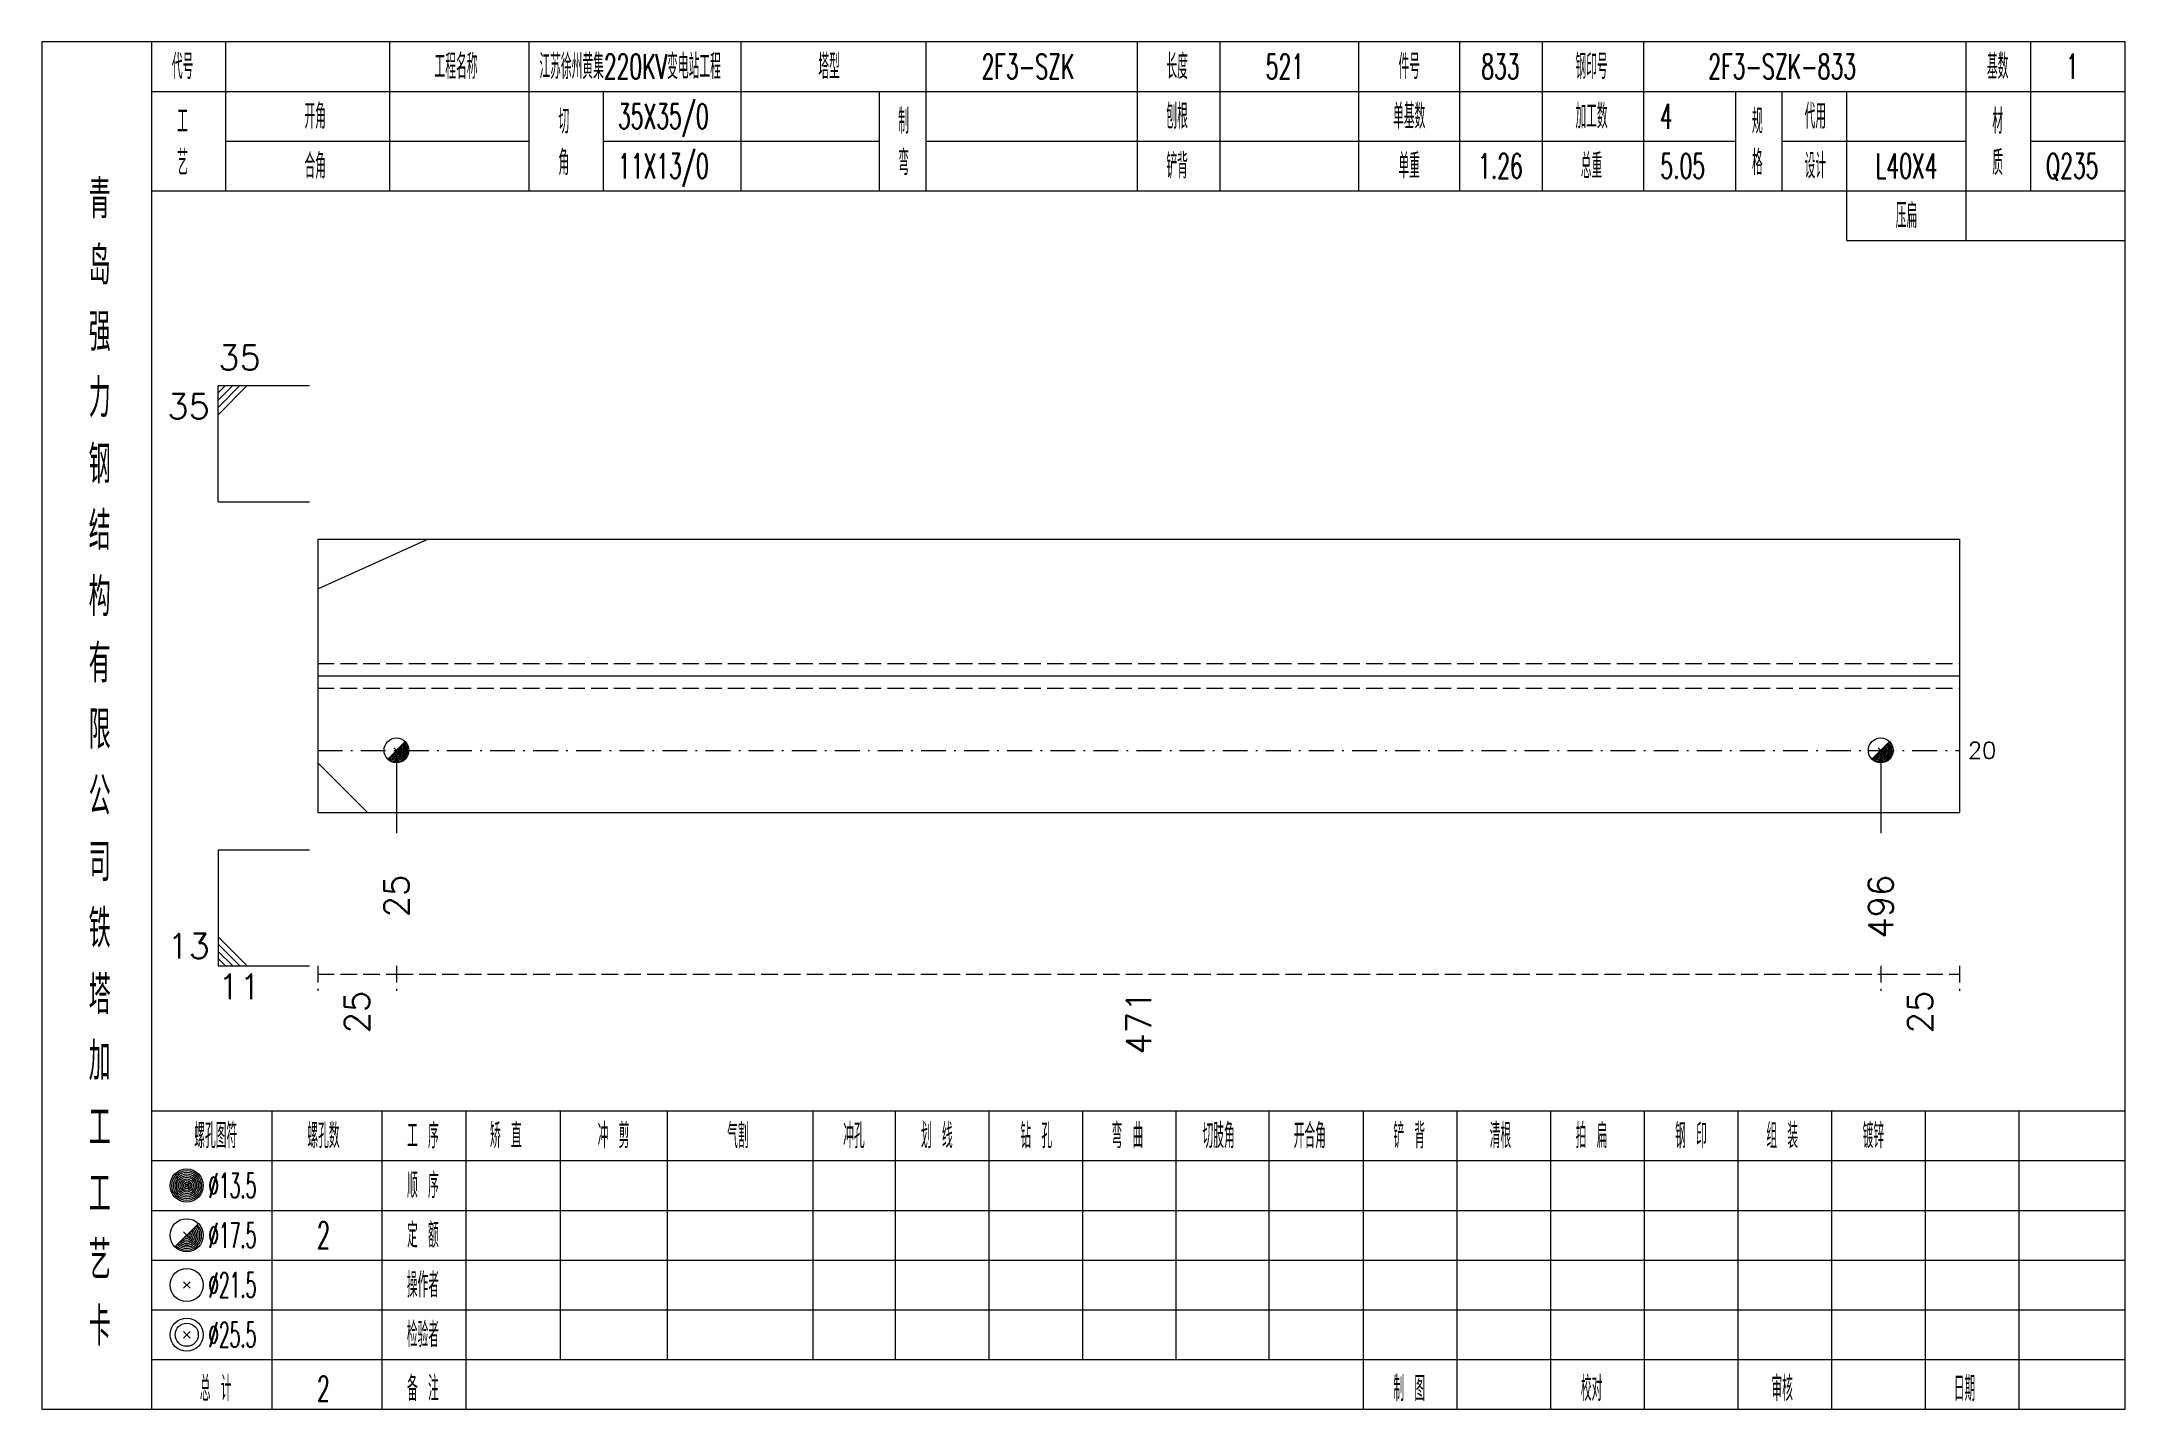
# Model space of a CAD drawing. Extents: x 0 to 4623, y -1159 to 4890.
# Drawn here: x 2179.8 to 2431.2, y 1125 to 1290 of the extents above; entities that cross this region are included whole.
import ezdxf
from ezdxf.enums import TextEntityAlignment as Align

# ---------------------------------------------------------------- set-up
doc = ezdxf.new("R2010")
doc.units = 0
doc.header["$MEASUREMENT"] = 0
doc.linetypes.add('一点画线', pattern=[5.2, 3, -1, 0.2, -1])
doc.linetypes.add('虚线', pattern=[2.75, 2, -0.75])
doc.layers.get('0').update_dxf_attribs({"linetype": 'CONTINUOUS', "lineweight": 25})
for name, color, linetype, lineweight in [('1', 7, 'CONTINUOUS', 25), ('4', 7, 'CONTINUOUS', 25), ('5', 7, 'CONTINUOUS', 25)]:
    doc.layers.add(name, color=color, linetype=linetype, lineweight=lineweight)
doc.styles.get("Standard").update_dxf_attribs({"font": 'simplex.shx', "width": 0.7, "height": 3, "bigfont": 'gbhzfs.shx'})

msp = doc.modelspace()

# ---------------------------------------------------------------- texts
at = {"color": 7, "linetype": 'Continuous', "lineweight": 13}
msp.add_text('35', height=3, dxfattribs=at).set_placement((2201.1, 1249.5), align=Align.BOTTOM_LEFT)
msp.add_text('35', height=3, dxfattribs=at).set_placement((2200.1, 1247.5), align=Align.TOP_RIGHT)
msp.add_text('20', height=2, dxfattribs=at).set_placement((2412.2, 1204.5), align=Align.MIDDLE_LEFT)
msp.add_text('13', height=3, dxfattribs=at).set_placement((2200.1, 1178.5), align=Align.BOTTOM_RIGHT)
msp.add_text('11', height=3, dxfattribs=at).set_placement((2201.1, 1177.5), align=Align.TOP_LEFT)
at = {"color": 8, "linetype": 'Continuous', "lineweight": 9}
for s, p in [('25', (2217.853, 1175.5)), ('471', (2312.15, 1175.5)), ('25', (2406.447, 1175.5))]:
    msp.add_text(s, height=3, rotation=90, dxfattribs=at).set_placement(p, align=Align.MIDDLE_RIGHT)
at = {"layer": '1', "color": 7, "linetype": 'Continuous', "lineweight": 13}
for s, p in [('25', (2222.606, 1189.5)), ('496', (2401.694, 1189.5))]:
    msp.add_text(s, height=3, rotation=90, dxfattribs=at).set_placement(p, align=Align.MIDDLE_RIGHT)
at = {"layer": '4', "color": 1, "linetype": 'Continuous', "lineweight": 13}
for s, height, width, p in [('代号', 3, 0.6, (2196.8, 1287)), ('工程名称', 3, 0.6, (2229.8, 1287)), ('江苏徐州黄集220KV变电站工程', 3, 0.6, (2250.8, 1287)), ('塔型', 3, 0.6, (2274.8, 1287)), ('2F3-SZK', 3, 0.6, (2298.8, 1287)), ('长度', 3, 0.6, (2316.8, 1287)), ('521', 3, 0.6, (2329.8, 1287)), ('件号', 3, 0.6, (2344.8, 1287)), ('833', 3, 0.6, (2355.8, 1287)), ('钢印号', 3, 0.6, (2366.8, 1287)), ('2F3-SZK-833', 3, 0.6, (2389.8, 1287)), ('基数', 3, 0.6, (2415.8, 1287)), ('1', 3, 0.6, (2424.8, 1287)), ('开角', 3, 0.6, (2212.8, 1281)), ('35X35/0', 3, 0.6, (2254.8, 1281)), ('制', 3, 0.6, (2283.8, 1280.4)), ('刨根', 3, 0.6, (2316.8, 1281)), ('单基数', 3, 0.6, (2344.8, 1281)), ('加工数', 3, 0.6, (2366.8, 1281)), ('4', 3, 0.6, (2375.8, 1281)), ('规', 3, 0.6, (2386.8, 1280.4)), ('代用', 3, 0.6, (2393.8, 1281)), ('材', 3, 0.6, (2415.8, 1280.4)), ('工', 3, 0.6, (2196.8, 1280.4)), ('切', 3, 0.6, (2242.8, 1280.4)), ('艺', 3, 0.6, (2196.8, 1275.4)), ('角', 3, 0.6, (2242.8, 1275.4)), ('弯', 3, 0.6, (2283.8, 1275.4)), ('格', 3, 0.6, (2386.8, 1275.4)), ('质', 3, 0.6, (2415.8, 1275.4)), ('合角', 3, 0.6, (2212.8, 1275)), ('11X13/0', 3, 0.6, (2254.8, 1275)), ('铲背', 3, 0.6, (2316.8, 1275)), ('单重', 3, 0.6, (2344.8, 1275)), ('1.26', 3, 0.6, (2355.8, 1275)), ('总重', 3, 0.6, (2366.8, 1275)), ('5.05', 3, 0.6, (2377.8, 1275)), ('设计', 3, 0.6, (2393.8, 1275)), ('L40X4', 3, 0.6, (2404.8, 1275)), ('Q235', 3, 0.6, (2424.8, 1275)), ('青', 4.6, 0.8, (2186.8, 1271)), ('压扁', 3, 0.6, (2404.8, 1269)), ('岛', 4.6, 0.8, (2186.8, 1263)), ('强', 4.6, 0.8, (2186.8, 1255)), ('力', 4.6, 0.8, (2186.8, 1247)), ('钢', 4.6, 0.8, (2186.8, 1239)), ('结', 4.6, 0.8, (2186.8, 1231)), ('构', 4.6, 0.8, (2186.8, 1223)), ('有', 4.6, 0.8, (2186.8, 1215)), ('限', 4.6, 0.8, (2186.8, 1207)), ('公', 4.6, 0.8, (2186.8, 1199)), ('司', 4.6, 0.8, (2186.8, 1191)), ('铁', 4.6, 0.8, (2186.8, 1183)), ('塔', 4.6, 0.8, (2186.8, 1175)), ('加', 4.6, 0.8, (2186.8, 1167)), ('工', 4.6, 0.8, (2186.8, 1159)), ('螺孔图符', 3, 0.6, (2200.8, 1158)), ('螺孔数', 3, 0.6, (2213.8, 1158)), ('工 序', 3, 0.6, (2225.8, 1158)), ('矫 直', 3, 0.6, (2235.8, 1158)), ('冲 剪', 3, 0.6, (2248.8, 1158)), ('气割', 3, 0.6, (2263.8, 1158)), ('冲孔', 3, 0.6, (2277.8, 1158)), ('划 线', 3, 0.6, (2287.8, 1158)), ('钻 孔', 3, 0.6, (2299.8, 1158)), ('弯 曲', 3, 0.6, (2310.8, 1158)), ('切肢角', 3, 0.6, (2321.8, 1158)), ('开合角', 3, 0.6, (2332.8, 1158)), ('铲 背', 3, 0.6, (2344.8, 1158)), ('清根', 3, 0.6, (2355.8, 1158)), ('拍 扁', 3, 0.6, (2366.8, 1158)), ('钢 印', 3, 0.6, (2378.8, 1158)), ('组 装', 3, 0.6, (2389.8, 1158)), ('镀锌', 3, 0.6, (2400.8, 1158)), ('工', 4.6, 0.8, (2186.8, 1151)), ('%%C13.5', 3, 0.5, (2202.8, 1152)), ('顺 序', 3, 0.6, (2225.8, 1152)), ('%%C17.5', 3, 0.5, (2202.8, 1146)), ('2', 3.2, 0.6, (2213.8, 1146)), ('定 额', 3, 0.6, (2225.8, 1146)), ('艺', 4.6, 0.8, (2186.8, 1143)), ('%%C21.5', 3, 0.5, (2202.8, 1140)), ('操作者', 3, 0.6, (2225.8, 1140)), ('卡', 4.6, 0.8, (2186.8, 1135)), ('%%C25.5', 3, 0.5, (2202.8, 1134)), ('检验者', 3, 0.6, (2225.8, 1134)), ('总 计', 3, 0.6, (2200.8, 1127.5)), ('2', 3, 0.6, (2213.8, 1127.5)), ('备 注', 3, 0.6, (2225.8, 1127.5)), ('制 图', 3, 0.6, (2344.8, 1127.5)), ('校对', 3, 0.6, (2366.8, 1127.5)), ('审核', 3, 0.6, (2389.8, 1127.5)), ('日期', 3, 0.6, (2411.8, 1127.5))]:
    msp.add_text(s, height=height, dxfattribs=dict(at, width=width)).set_placement(p, align=Align.MIDDLE_CENTER)

# ---------------------------------------------------------------- blocks, each defined once
blk = doc.blocks.new('孔17.5')
at = {"layer": '5', "color": 7, "linetype": 'Continuous', "lineweight": 13}
for p, q in [((-0.707, -0.707), (0.707, 0.707)), ((-0.2, 0.2), (0.2, -0.2))]:
    blk.add_line(p, q, dxfattribs=at)
blk.add_circle((0, 0), 1, dxfattribs=at)
for radius in [0.9, 0.8, 0.7, 0.6, 0.5, 0.4, 0.3, 0.2, 0.1]:
    blk.add_arc((0, 0), radius, 225, 45, dxfattribs=at)

# ---------------------------------------------------------------- linework, layer by layer
at = {"color": 7, "linetype": 'Continuous', "lineweight": 13}
for p, q in [((2201.1, 1248.5), (2212.1, 1248.5)), ((2201.1, 1234.5), (2201.1, 1248.5)), ((2201.975, 1248.5), (2201.1, 1247.625)), ((2202.85, 1248.5), (2201.1, 1246.75)), ((2203.725, 1248.5), (2201.1, 1245.875)), ((2204.6, 1248.5), (2201.1, 1245)), ((2201.1, 1234.5), (2212.1, 1234.5)), ((2213.1, 1224), (2226.408, 1230)), ((2222.606, 1204.5), (2222.606, 1194.5)), ((2401.694, 1204.5), (2401.694, 1194.5)), ((2213.1, 1203), (2219.1, 1197)), ((2201.1, 1192.5), (2212.1, 1192.5)), ((2201.1, 1192.5), (2201.1, 1178.5)), ((2204.6, 1178.5), (2201.1, 1182)), ((2203.725, 1178.5), (2201.1, 1181.125)), ((2202.85, 1178.5), (2201.1, 1180.25)), ((2201.975, 1178.5), (2201.1, 1179.375)), ((2201.1, 1178.5), (2212.1, 1178.5))]:
    msp.add_line(p, q, dxfattribs=at)
at = {"color": 7, "linetype": 'Continuous', "lineweight": 18}
for p, q in [((2213.1, 1230), (2213.1, 1197)), ((2213.1, 1230), (2411.2, 1230)), ((2411.2, 1230), (2411.2, 1197)), ((2213.1, 1213.5), (2411.2, 1213.5))]:
    msp.add_line(p, q, dxfattribs=at)
at = {"color": 1, "linetype": '虚线', "lineweight": 18}
for p, q in [((2213.1, 1215), (2411.2, 1215)), ((2213.1, 1212), (2411.2, 1212))]:
    msp.add_line(p, q, dxfattribs=at)
at = {"color": 3, "linetype": '一点画线', "lineweight": 13}
msp.add_line((2213.1, 1204.5), (2411.2, 1204.5), dxfattribs=at)
at = {"color": 8, "linetype": '虚线', "lineweight": 9}
for p, q in [((2213.1, 1178.5), (2213.1, 1175.5)), ((2213.1, 1177.5), (2222.606, 1177.5)), ((2222.606, 1178.5), (2222.606, 1175.5)), ((2222.606, 1178.5), (2222.606, 1175.5)), ((2222.606, 1177.5), (2401.694, 1177.5)), ((2401.694, 1178.5), (2401.694, 1175.5)), ((2401.694, 1178.5), (2401.694, 1175.5)), ((2401.694, 1177.5), (2411.2, 1177.5)), ((2411.2, 1178.5), (2411.2, 1175.5))]:
    msp.add_line(p, q, dxfattribs=at)
at = {"layer": '1', "color": 7, "linetype": 'Continuous', "lineweight": 18}
msp.add_line((2213.1, 1197), (2411.2, 1197), dxfattribs=at)
at = {"layer": '4', "color": 1, "linetype": 'Continuous', "lineweight": 18}
for p, q in [((2193.1, 1125), (2193.1, 1290)), ((2202, 1272), (2202, 1290)), ((2221.8, 1272), (2221.8, 1290)), ((2238.6, 1272), (2238.6, 1290)), ((2264.2, 1272), (2264.2, 1290)), ((2286.5, 1272), (2286.5, 1290)), ((2312, 1272), (2312, 1290)), ((2322, 1272), (2322, 1290)), ((2338.7, 1272), (2338.7, 1290)), ((2350.9, 1272), (2350.9, 1290)), ((2360.9, 1272), (2360.9, 1290)), ((2373.1, 1272), (2373.1, 1290)), ((2412, 1266), (2412, 1290)), ((2419.8, 1272), (2419.8, 1290)), ((2193.1, 1284), (2431.2, 1284)), ((2247.6, 1272), (2247.6, 1284)), ((2280.9, 1272), (2280.9, 1284)), ((2384.2, 1272), (2384.2, 1284)), ((2389.8, 1272), (2389.8, 1284)), ((2397.6, 1266), (2397.6, 1284)), ((2202, 1278), (2238.6, 1278)), ((2247.6, 1278), (2280.9, 1278)), ((2286.5, 1278), (2384.2, 1278)), ((2389.8, 1278), (2412, 1278)), ((2419.8, 1278), (2431.2, 1278)), ((2193.1, 1272), (2431.2, 1272)), ((2397.6, 1266), (2431.2, 1266)), ((2193.1, 1161), (2431.2, 1161)), ((2207.6, 1125), (2207.6, 1161)), ((2220.9, 1125), (2220.9, 1161)), ((2231, 1125), (2231, 1161)), ((2242.4, 1131), (2242.4, 1161)), ((2255.3, 1131), (2255.3, 1161)), ((2272.9, 1131), (2272.9, 1161)), ((2282.8, 1131), (2282.8, 1161)), ((2294.1, 1131), (2294.1, 1161)), ((2305.4, 1131), (2305.4, 1161)), ((2316.7, 1131), (2316.7, 1161)), ((2327.9, 1131), (2327.9, 1161)), ((2339.3, 1131), (2339.3, 1161)), ((2350.6, 1131), (2350.6, 1161)), ((2361.9, 1131), (2361.9, 1161)), ((2373.2, 1131), (2373.2, 1161)), ((2384.5, 1131), (2384.5, 1161)), ((2395.8, 1131), (2395.8, 1161)), ((2407.1, 1131), (2407.1, 1161)), ((2418.4, 1131), (2418.4, 1161)), ((2193.1, 1155), (2431.2, 1155)), ((2193.1, 1149), (2431.2, 1149)), ((2193.1, 1143), (2431.2, 1143)), ((2193.1, 1137), (2431.2, 1137)), ((2193.1, 1131), (2431.2, 1131)), ((2339.3, 1125), (2339.3, 1131)), ((2350.6, 1125), (2350.6, 1131)), ((2361.9, 1125), (2361.9, 1131)), ((2373.2, 1125), (2373.2, 1131)), ((2384.5, 1125), (2384.5, 1131)), ((2395.8, 1125), (2395.8, 1131)), ((2407.1, 1125), (2407.1, 1131)), ((2418.4, 1125), (2418.4, 1131))]:
    msp.add_line(p, q, dxfattribs=at)
at = {"layer": '4', "color": 7, "linetype": 'Continuous', "lineweight": 13}
for p, q in [((2197.1, 1151.8), (2197.5, 1152.2)), ((2197.5, 1151.8), (2197.1, 1152.2)), ((2195.886, 1144.586), (2198.714, 1147.414)), ((2196.9, 1146.4), (2197.7, 1145.6)), ((2196.9, 1139.6), (2197.7, 1140.4)), ((2196.9, 1140.4), (2197.7, 1139.6)), ((2196.9, 1133.6), (2197.7, 1134.4)), ((2196.9, 1134.4), (2197.7, 1133.6))]:
    msp.add_line(p, q, dxfattribs=at)
at = {"layer": '4', "color": 1, "linetype": 'Continuous', "lineweight": 18}
msp.add_lwpolyline([(2179.8, 1290), (2179.8, 1125), (2431.2, 1125), (2431.2, 1290)], close=True, dxfattribs=at)
at = {"layer": '4', "color": 7, "linetype": 'Continuous', "lineweight": 13}
for centre, radius in [((2197.3, 1152), 2), ((2197.3, 1152), 1.8), ((2197.3, 1152), 1.6), ((2197.3, 1152), 1.4), ((2197.3, 1152), 1.2), ((2197.3, 1152), 1), ((2197.3, 1152), 0.8), ((2197.3, 1152), 0.6), ((2197.3, 1152), 0.4), ((2197.3, 1152), 0.2), ((2197.3, 1146), 2), ((2197.3, 1140), 2), ((2197.3, 1134), 2), ((2197.3, 1134), 1.4)]:
    msp.add_circle(centre, radius, dxfattribs=at)
for radius in [1.8, 1.6, 1.4, 1.2, 1, 0.8, 0.6, 0.4, 0.2]:
    msp.add_arc((2197.3, 1146), radius, 225, 45, dxfattribs=at)

# ---------------------------------------------------------------- block references
at = {"layer": '1', "color": 7, "linetype": 'Continuous', "lineweight": 13, "xscale": 1.5, "yscale": 1.5, "zscale": 1.5}
for p in [(2222.606, 1204.5), (2401.694, 1204.5)]:
    msp.add_blockref('孔17.5', p, dxfattribs=at)

msp.set_redraw_order([(e.dxf.handle, doc.entitydb.next_handle()) for e in msp.query("TEXT MTEXT ATTDEF DIMENSION ARC_DIMENSION")])  # texts and dimensions are drawn at this point

doc.saveas('drawing.dxf')
